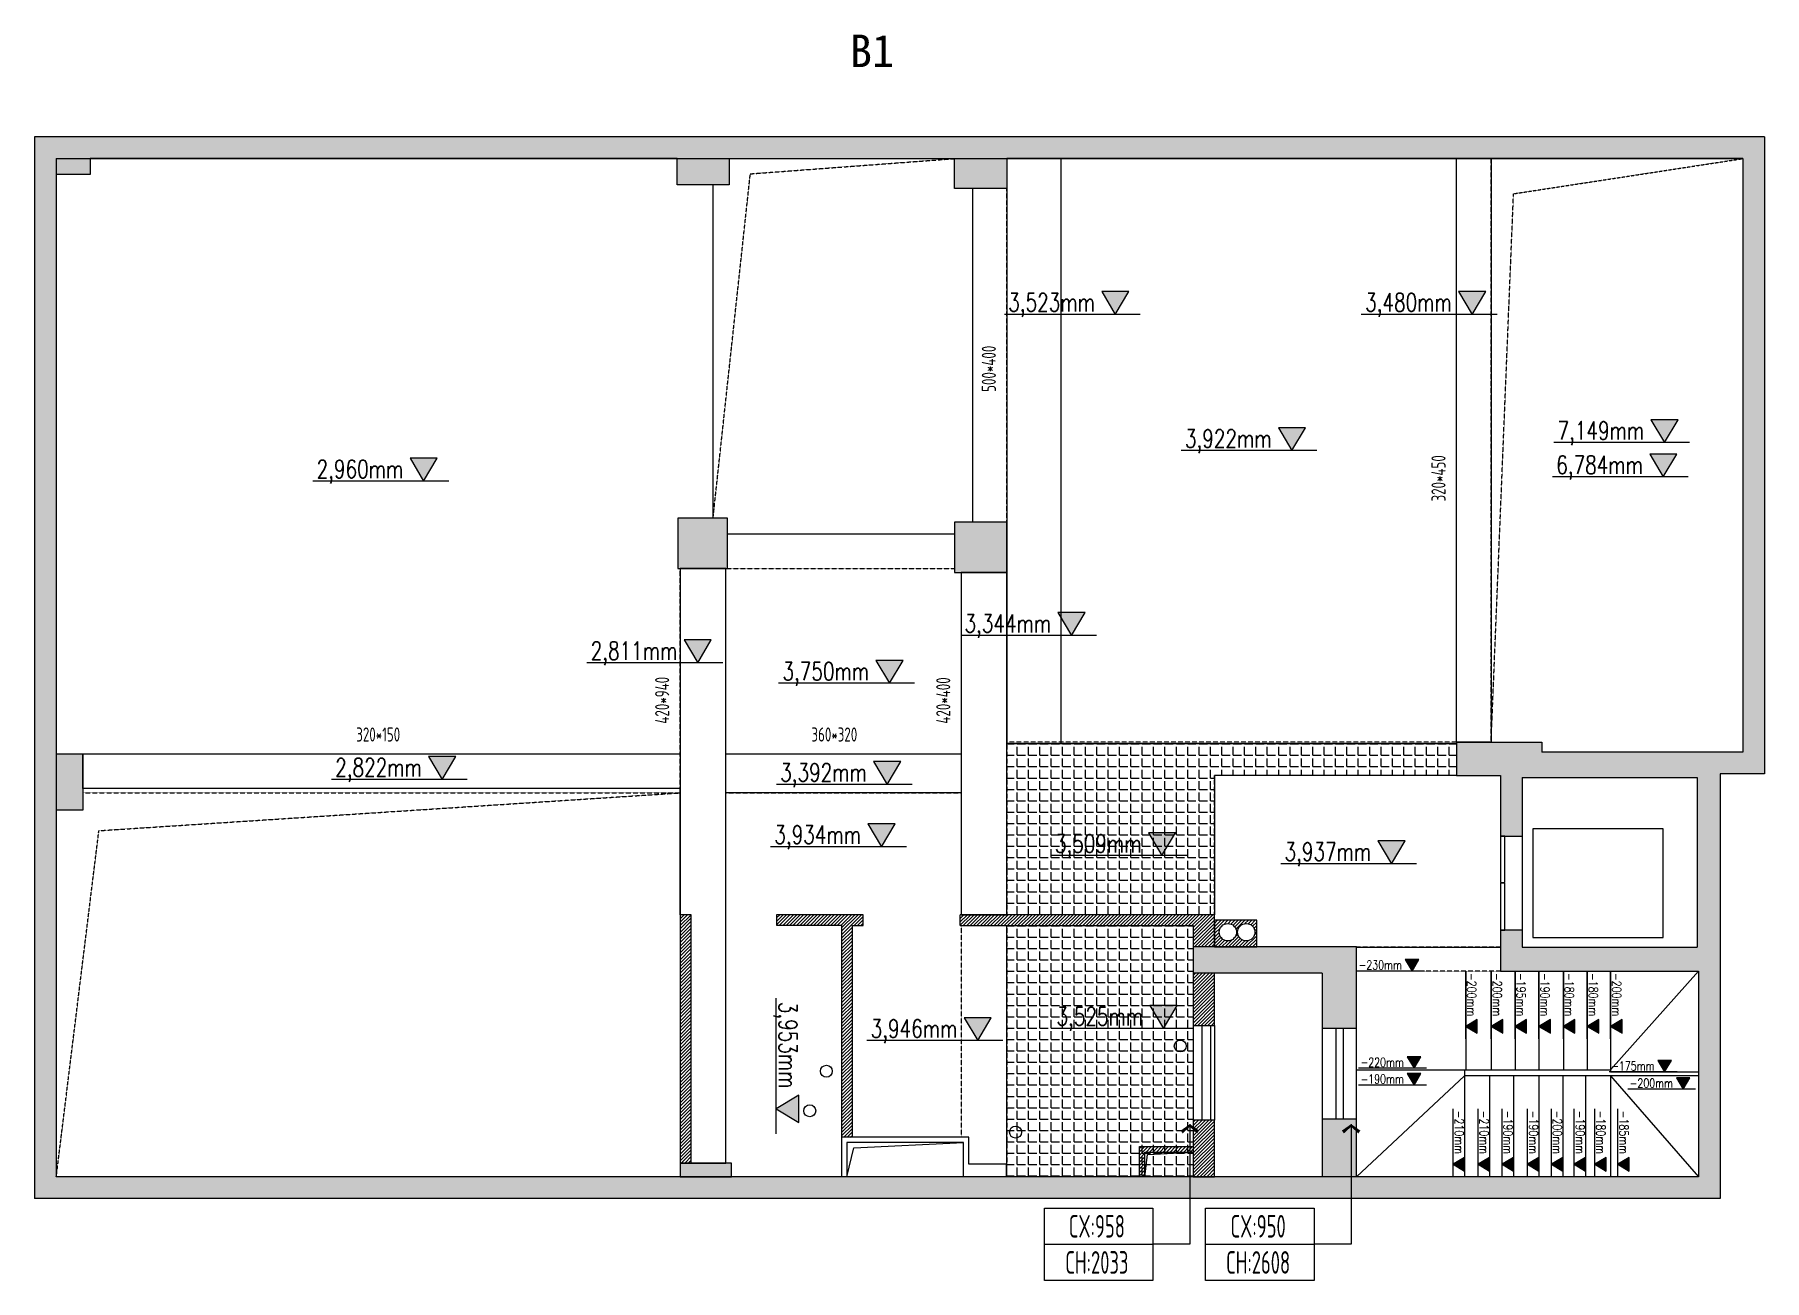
# Model space of a CAD drawing. Header units: millimetres. Extents: x -108767 to 78913, y -380878 to 1470.
# Drawn here: x -11044 to 4894, y -154563 to -143082 of the extents above; entities that cross this region are included whole.
import ezdxf
from ezdxf.enums import TextEntityAlignment as Align

# ---------------------------------------------------------------- set-up
doc = ezdxf.new("R2010")
doc.units = ezdxf.units.MM
doc.header["$LTSCALE"] = 10
doc.linetypes.add('DASH', pattern=[0.35, 0.25, -0.1])
doc.linetypes.add('DASHED', pattern=[0.75, 0.5, -0.25])
for name, color, linetype in [('000墙体', 4, 'Continuous'), ('001增减墙体', 147, 'Continuous'), ('3-New Window', 4, 'Continuous'), ('A-GRIDER', 4, 'DASH'), ('DOOR', 60, 'Continuous'), ('EL-DIM', 50, 'Continuous'), ('FF-TEXT', 50, 'Continuous'), ('NW-01-wall(原有墙体)', 255, 'Continuous'), ('NW-01梁', 4, 'Continuous'), ('wipess', 8, 'Continuous')]:
    doc.layers.add(name, color=color, linetype=linetype)
doc.styles.add('BEN_DIM', font='archs.shx', dxfattribs={"width": 0.7})
doc.styles.add('HZ', font='', dxfattribs={"width": 0.8})
doc.styles.add('romans', font='romans.shx', dxfattribs={"width": 0.85})
doc.styles.get("Standard").update_dxf_attribs({"font": ''})
doc.styles.add('TSSD_REIN', font='tssdeng.shx', dxfattribs={"width": 0.7, "bigfont": 'hztxt.shx'})
doc.styles.get('HZ').set_extended_font_data('SimSun')
doc.styles.get('Standard').set_extended_font_data('SimSun')
doc.dimstyles.new('BEN_DIM_1', dxfattribs={"dimtxt": 100, "dimasz": 1, "dimexe": 2, "dimexo": 1.5, "dimgap": 0.6, "dimtad": 1, "dimdec": 0, "dimzin": 12, "dimdsep": 46, "dimtxsty": 'BEN_DIM', "dimblk": 'ben-jiantou', "dimcen": 0.125, "dimclrd": 44, "dimclre": 44, "dimclrt": 50, "dimadec": 0, "dimazin": 0, "dimtfac": 1, "dimtdec": 0, "dimtix": 1, "dimtmove": 2, "dimatfit": 3, "dimldrblk": 'BEN-YINXIAN1', "dimfxl": 5, "dimfxlon": 1, "dimtvp": 1, "dimtolj": 1, "dimtzin": 0, "dimarcsym": 0})
pattern_1 = [(45, (-70270.71, -180008.131), (-15.715448, 15.715448), [])]
pattern_2 = [(0, (0, 0), (0, 104.775), [76.2, -28.575]), (90, (0, 0), (-104.775, 6e-15), [76.2, -28.575])]

msp = doc.modelspace()

# ---------------------------------------------------------------- texts
at = {"color": 50, "linetype": 'ByBlock', "style": 'BEN_DIM', "width": 0.7}
for tag, p in [('CX:958', (-1256.3, -154230.6)), ('CX:950', (229.4, -154230.6)), ('CH:2033', (-1256.3, -154563.9)), ('CH:2608', (229.4, -154563.9))]:
    msp.add_attdef(tag, text='A', height=208.3, dxfattribs=at).set_placement(p, align=Align.BOTTOM_CENTER)
at = {"layer": '3-New Window', "color": 30, "insert": (-3532.4, -143081.8), "char_height": 300, "attachment_point": 1}
msp.add_mtext_dynamic_manual_height_columns('{\\C0;B1}', width=6623.175, gutter_width=12.5, heights=[0], dxfattribs=at)
at = {"layer": 'NW-01梁', "color": 251, "style": 'TSSD_REIN', "width": 0.7}
for s, p in [('500*400', (-2186.5, -146374.4)), ('320*450', (1956.5, -147384.7)), ('420*940', (-5196.5, -149432.2)), ('420*400', (-2606.5, -149432.2))]:
    msp.add_text(s, height=130, rotation=90, dxfattribs=at).set_placement(p)
for s, p in [('320*150', (-8080.1, -149597)), ('360*320', (-3886.1, -149597))]:
    msp.add_text(s, height=130, dxfattribs=at).set_placement(p)

# ---------------------------------------------------------------- blocks, each defined once
blk = doc.blocks.new('Elevation')
blk.add_hatch(color=256).paths.add_polyline_path([(4.17, 2.47), (2.7, 0), (1.23, 2.47)])
blk.add_line((0, 0), (14.67, 0))
blk.add_lwpolyline([(4.17, 2.47), (2.7, 0), (1.23, 2.47)], close=True)
at = {"style": 'HZ', "width": 0.47627}
blk.add_attdef('ELEV', text='', height=2.5, dxfattribs=at).set_placement((4.89, 0.32), (14.26, 0.32), align=Align.FIT)
blk = doc.blocks.new('ben-jiantou')
at = {"color": 0, "linetype": 'ByBlock'}
for p, q in [((0, 0), (-1.09, 0)), ((1.09, 0), (0, 0))]:
    blk.add_line(p, q, dxfattribs=at)
at = {"color": 0, "linetype": 'Continuous', "const_width": 0.608}
blk.add_lwpolyline([(0.61, 0.61), (-0.61, -0.61)], dxfattribs=at)
blk = doc.blocks.new('BEN-YINXIAN1')
at = {"color": 50, "linetype": 'ByBlock'}
blk.add_line((0, 0), (-2, 0), dxfattribs=at)
for points in [[(-1.72, 1.34), (-1.19, 1.7), (-0.48, 0), (0, 0)], [(-1.72, -1.34), (-1.19, -1.7), (-0.48, 0), (0, 0)]]:
    blk.add_solid(points, dxfattribs=at)

# ---------------------------------------------------------------- hatches: boundary and pattern name
at = {"layer": '000墙体'}
h = msp.add_hatch(color=252, dxfattribs=at)
h.dxf.hatch_style = 1
h.paths.add_polyline_path([(-10532.6, -144224.8), (-10843.6, -144224.8), (-10843.6, -144371.8), (-10532.6, -144371.8)])
at = {"layer": '001增减墙体', "ltscale": 10}
h = msp.add_hatch(dxfattribs=at)
h.set_pattern_fill('ANSI31', color=251, scale=7)
h.set_pattern_definition(pattern_1)
h.paths.add_polyline_path([(-4993.6, -151192.8), (-5095.6, -151192.8), (-5095.6, -153482.8), (-4993.6, -153482.8)])
h = msp.add_hatch(dxfattribs=at)
h.set_pattern_fill('ANSI31', color=251, scale=7)
h.set_pattern_definition(pattern_1)
h.paths.add_polyline_path([(-3408.6, -151192.8), (-4208.6, -151192.8), (-4208.6, -151287.8), (-3608.6, -151287.8), (-3608.6, -153242.8), (-3508.6, -153242.8), (-3508.6, -151292.8), (-3408.6, -151292.8)])
h = msp.add_hatch(dxfattribs=at)
h.set_pattern_fill('ANSI31', color=251, scale=7)
h.set_pattern_definition(pattern_1)
h.paths.add_polyline_path([(-172.6, -151243.8), (-172.6, -151192.8), (-2514.6, -151192.8), (-2514.6, -151292.8), (-368.6, -151292.8), (-368.6, -151489.8), (-172.6, -151489.8)])
h = msp.add_hatch(dxfattribs=at)
h.set_pattern_fill('ANSI31', color=251, scale=7)
h.set_pattern_definition(pattern_1)
h.paths.add_polyline_path([(217.4, -151243.8), (-172.6, -151243.8), (-172.6, -151489.8), (217.4, -151489.8)])
h.paths.add_polyline_path([(30.6, -151353.8, -1), (-129.4, -151353.8, -1)], flags=16)
h.paths.add_polyline_path([(200.5, -151353.8, -1), (40.5, -151353.8, -1)], flags=16)
h = msp.add_hatch(dxfattribs=at)
h.set_pattern_fill('ANSI31', color=251, scale=7)
h.set_pattern_definition(pattern_1)
h.paths.add_polyline_path([(-172.6, -151731.8), (-368.6, -151731.8), (-368.6, -152212.8), (-172.6, -152212.8)])
h = msp.add_hatch(dxfattribs=at)
h.set_pattern_fill('ANSI31', color=251, scale=7)
h.set_pattern_definition(pattern_1)
h.paths.add_polyline_path([(-368.6, -153607.8), (-172.6, -153607.8), (-172.6, -153084.8), (-368.6, -153084.8)])
h = msp.add_hatch(dxfattribs=at)
h.set_pattern_fill('ANSI31', color=251, scale=7)
h.set_pattern_definition(pattern_1)
h.paths.add_polyline_path([(-368.6, -153329.8), (-863.6, -153329.8), (-863.6, -153607.8), (-813.6, -153607.8), (-813.6, -153379.8), (-368.6, -153379.8)])
at = {"layer": 'NW-01梁'}
h = msp.add_hatch(dxfattribs=at)
h.set_pattern_fill('ANGLE', color=250, scale=15)
h.set_pattern_definition(pattern_2)
h.paths.add_polyline_path([(-2085.6, -149615.8), (2057.4, -149615.8), (2057.4, -149909.8), (-172.6, -149909.8), (-172.6, -151192.8), (-2085.6, -151192.8)])
h = msp.add_hatch(dxfattribs=at)
h.set_pattern_fill('ANGLE', color=250, scale=15)
h.set_pattern_definition(pattern_2)
h.paths.add_polyline_path([(-2085.6, -151292.8), (-368.6, -151292.8), (-368.6, -153607.8), (-2085.6, -153607.8)])
at = {"layer": 'wipess'}
h = msp.add_hatch(color=252, dxfattribs=at)
h.dxf.hatch_style = 1
h.paths.add_polyline_path([(-11043.6, -144024.8), (4894.4, -144024.8), (4894.4, -149893.8), (4487.4, -149893.8), (4487.4, -153807.8), (-11043.6, -153807.8)])
h.paths.add_polyline_path([(-10843.6, -144224.8), (-10843.6, -153607.8), (4287.4, -153607.8), (4287.4, -151711.8), (2461.4, -151711.8), (2461.4, -151334.8), (2661.4, -151334.8), (2661.4, -151491.8), (4274.4, -151491.8), (4274.4, -149928.8), (2661.4, -149928.8), (2661.4, -150468.8), (2461.4, -150468.8), (2461.4, -149909.8), (2057.4, -149909.8), (2057.4, -149603.8), (2843.4, -149603.8), (2843.4, -149693.8), (4694.4, -149693.8), (4694.4, -144224.8)], flags=16)
h = msp.add_hatch(color=252, dxfattribs=at)
h.dxf.hatch_style = 1
h.paths.add_polyline_path([(-4644.6, -144224.8), (-5124.6, -144224.8), (-5124.6, -144467.8), (-4644.6, -144467.8)])
h = msp.add_hatch(color=252, dxfattribs=at)
h.dxf.hatch_style = 1
h.paths.add_polyline_path([(-2085.6, -144224.8), (-2568.6, -144224.8), (-2568.6, -144499.8), (-2085.6, -144499.8)])
h = msp.add_hatch(color=252, dxfattribs=at)
h.dxf.hatch_style = 1
h.paths.add_polyline_path([(-4659.6, -147539.8), (-5115.6, -147539.8), (-5115.6, -148002.8), (-4659.6, -148002.8)])
h = msp.add_hatch(color=252, dxfattribs=at)
h.dxf.hatch_style = 1
h.paths.add_polyline_path([(-2085.6, -147575.8), (-2568.6, -147575.8), (-2568.6, -148038.8), (-2085.6, -148038.8)])
h = msp.add_hatch(color=252, dxfattribs=at)
h.dxf.hatch_style = 1
h.paths.add_polyline_path([(-10598.6, -149709.8), (-10843.6, -149709.8), (-10843.6, -150229.8), (-10598.6, -150229.8)])
h = msp.add_hatch(color=252, dxfattribs=at)
h.dxf.hatch_style = 1
h.paths.add_polyline_path([(1137.4, -151489.8), (-368.6, -151489.8), (-368.6, -151731.8), (-172.6, -151731.8), (819.4, -151731.8), (819.4, -152241.8), (1137.4, -152241.8)])
h = msp.add_hatch(color=252, dxfattribs=at)
h.dxf.hatch_style = 1
h.paths.add_polyline_path([(1137.4, -153077.8), (819.4, -153077.8), (819.4, -153607.8), (1137.4, -153607.8)])
h = msp.add_hatch(color=252, dxfattribs=at)
h.dxf.hatch_style = 1
h.paths.add_polyline_path([(-4623.6, -153482.8), (-5095.6, -153482.8), (-5095.6, -153607.8), (-4623.6, -153607.8)])

# ---------------------------------------------------------------- linework, layer by layer
at = {"color": 150, "linetype": 'ByBlock'}
for points in [[(-1739.8, -153896.3), (-739.8, -153896.3), (-739.8, -154563), (-1739.8, -154563)], [(-254.2, -153896.3), (745.8, -153896.3), (745.8, -154563), (-254.2, -154563)]]:
    msp.add_lwpolyline(points, close=True, dxfattribs=at)
at = {"layer": '001增减墙体'}
for p, q in [((-4993.6, -151192.8), (-5095.6, -151192.8)), ((-5095.6, -151192.8), (-5095.6, -153607.8)), ((-4993.6, -153482.8), (-4993.6, -151192.8)), ((-3408.6, -151192.8), (-4208.6, -151192.8)), ((-4208.6, -151192.8), (-4208.6, -151287.8)), ((-3408.6, -151292.8), (-3408.6, -151192.8)), ((-172.6, -151192.8), (-2514.6, -151192.8)), ((-2514.6, -151292.8), (-2514.6, -151192.8)), ((-172.6, -151489.8), (-172.6, -151192.8)), ((-4208.6, -151287.8), (-3608.6, -151287.8)), ((-3608.6, -151287.8), (-3608.6, -153607.8)), ((-3508.6, -153242.8), (-3508.6, -151292.8)), ((-3508.6, -151292.8), (-3408.6, -151292.8)), ((-2514.6, -151292.8), (-368.6, -151292.8)), ((-368.6, -151292.8), (-368.6, -151489.8)), ((-368.6, -152212.8), (-368.6, -153084.8)), ((-288.6, -152212.8), (-288.6, -153084.8)), ((-208.6, -152212.8), (-208.6, -153084.8)), ((-172.6, -152212.8), (-172.6, -153084.8))]:
    msp.add_line(p, q, dxfattribs=at)
for points in [[(-172.6, -151489.8), (217.4, -151489.8), (217.4, -151243.8), (-172.6, -151243.8)], [(-172.6, -151731.8), (-368.6, -151731.8), (-368.6, -152212.8), (-172.6, -152212.8)], [(-368.6, -153607.8), (-172.6, -153607.8), (-172.6, -153084.8), (-368.6, -153084.8)], [(-863.6, -153329.8), (-368.6, -153329.8), (-368.6, -153607.8), (-863.6, -153607.8)], [(-813.6, -153379.8), (-368.6, -153379.8), (-368.6, -153607.8), (-813.6, -153607.8)]]:
    msp.add_lwpolyline(points, close=True, dxfattribs=at)
for centre in [(-49.4, -151353.8), (120.5, -151353.8)]:
    msp.add_circle(centre, 80, dxfattribs=at)
at = {"layer": 'DOOR'}
for points in [[(3961.4, -151403.3), (3961.4, -150400.3), (2761.4, -150400.3), (2761.4, -151403.3)], [(2461.4, -150896.8), (2501.4, -150896.8), (2501.4, -150468.8), (2461.4, -150468.8)], [(2461.4, -151334.8), (2501.4, -151334.8), (2501.4, -150901.8), (2461.4, -150901.8)]]:
    msp.add_lwpolyline(points, close=True, dxfattribs=at)
at = {"layer": 'FF-TEXT', "color": 252, "linetype": 'DASHED', "ltscale": 0.2}
for p, q in [((-1585.6, -149603.8), (-1585.6, -144224.8)), ((2057.4, -149603.8), (2057.4, -144224.8)), ((2376.4, -149603.8), (2376.4, -144223.8)), ((-2085.6, -147575.8), (-2085.6, -144499.8)), ((-5095.6, -151192.8), (-5095.6, -148002.8)), ((-4675.6, -153482.8), (-4675.6, -148002.8)), ((-4659.6, -148002.8), (-2568.6, -148002.8)), ((-2505.6, -148038.8), (-2505.6, -151192.8)), ((-2085.6, -148038.8), (-2085.6, -151192.8)), ((2057.4, -149603.8), (-2085.6, -149603.8)), ((-10598.6, -149709.8), (-5095.6, -149709.8)), ((-4675.6, -149709.8), (-2505.6, -149709.8)), ((-172.6, -151192.8), (-172.6, -149909.8)), ((2057.4, -149909.8), (-172.6, -149909.8)), ((-10598.6, -150069.8), (-5095.6, -150069.8)), ((-4675.6, -150069.8), (-2505.6, -150069.8)), ((-2505.6, -151292.8), (-2505.6, -153242.8)), ((-2085.6, -151292.8), (-2085.6, -153492.8)), ((1137.4, -151489.8), (2461.4, -151489.8)), ((2461.4, -151711.8), (1137.4, -151711.8))]:
    msp.add_line(p, q, dxfattribs=at)
for points in [[(-4792.6, -147539.8), (-4449.1, -144365), (-2568.6, -144224.8)], [(2376.4, -149603.8), (2582.9, -144548.8), (4694.4, -144224.8)], [(-10843.6, -153607.8), (-10451.2, -150418.4), (-5095.6, -150069.8)]]:
    msp.add_lwpolyline(points, dxfattribs=at)
at = {"layer": 'NW-01-wall(原有墙体)'}
for p, q in [((4894.4, -144024.8), (-11043.6, -144024.8)), ((-11043.6, -144024.8), (-11043.6, -153807.8)), ((4894.4, -144024.8), (4894.4, -149893.8)), ((-10843.6, -144224.8), (4694.4, -144224.8)), ((-10843.6, -144224.8), (-10843.6, -153607.8)), ((-5124.6, -144224.8), (-10532.6, -144224.8)), ((-10532.6, -144224.8), (-10532.6, -144371.8)), ((-5124.6, -144467.8), (-5124.6, -144224.8)), ((-4644.6, -144224.8), (-4644.6, -144467.8)), ((-2568.6, -144499.8), (-2568.6, -144224.8)), ((4694.4, -144224.8), (-2085.6, -144224.8)), ((-2085.6, -144224.8), (-2085.6, -144499.8)), ((4694.4, -144224.8), (4694.4, -149693.8)), ((-10532.6, -144371.8), (-10843.6, -144371.8)), ((-10843.6, -144371.8), (-10843.6, -149709.8)), ((-4644.6, -144467.8), (-5124.6, -144467.8)), ((-4792.6, -147539.8), (-4792.6, -144467.8)), ((-2085.6, -144499.8), (-2568.6, -144499.8)), ((-2402.6, -144499.8), (-2402.6, -147575.8)), ((-2568.6, -147684.8), (-4659.6, -147684.8)), ((2057.4, -149603.8), (2843.4, -149603.8)), ((2057.4, -149603.8), (2057.4, -149909.8)), ((2843.4, -149603.8), (2843.4, -149693.8)), ((-10843.6, -149709.8), (-10598.6, -149709.8)), ((-10598.6, -149709.8), (-10598.6, -150229.8)), ((4694.4, -149693.8), (2843.4, -149693.8)), ((2057.4, -149909.8), (2461.4, -149909.8)), ((2461.4, -149909.8), (2461.4, -150229.8)), ((2461.4, -149909.8), (2461.4, -150468.8)), ((2661.4, -149928.8), (4274.4, -149928.8)), ((2661.4, -149928.8), (2661.4, -151334.8)), ((4274.4, -149928.8), (4274.4, -151491.8)), ((4894.4, -149893.8), (4487.4, -149893.8)), ((4487.4, -149893.8), (4487.4, -153807.8)), ((-5095.6, -150029.8), (-10598.6, -150029.8)), ((-5095.6, -151192.8), (-5095.6, -150029.8)), ((-10598.6, -150229.8), (-10843.6, -150229.8)), ((2461.4, -150468.8), (2661.4, -150468.8)), ((2661.4, -150468.8), (2661.4, -151334.8)), ((2661.4, -151334.8), (2461.4, -151334.8)), ((2461.4, -151334.8), (2461.4, -151711.8)), ((2661.4, -151334.8), (2661.4, -151491.8)), ((1137.4, -151489.8), (-368.6, -151489.8)), ((-368.6, -151489.8), (-368.6, -151731.8)), ((1137.4, -153607.8), (1137.4, -151489.8)), ((1137.4, -151491.8), (2461.4, -151491.8)), ((2661.4, -151491.8), (4274.4, -151491.8)), ((2142.4, -151711.8), (2142.4, -152621.8)), ((2377.4, -151711.8), (2377.4, -152621.8)), ((2461.4, -151711.8), (4287.4, -151711.8)), ((2597.4, -151711.8), (2597.4, -152621.8)), ((2817.4, -151711.8), (2817.4, -152621.8)), ((3042.4, -151711.8), (3042.4, -152621.8)), ((3262.4, -151711.8), (3262.4, -152621.8)), ((3477.4, -151711.8), (3477.4, -152641.8)), ((3477.4, -152621.8), (4287.4, -151711.8)), ((4287.4, -151711.8), (4287.4, -153607.8)), ((819.4, -151731.8), (-172.6, -151731.8)), ((819.4, -151731.8), (819.4, -153606.8)), ((1137.4, -152241.8), (819.4, -152241.8)), ((947.4, -153077.8), (947.4, -152241.8)), ((1017.4, -153077.8), (1017.4, -152241.8)), ((1137.4, -152621.8), (3477.4, -152621.8)), ((1137.4, -153607.8), (2132.4, -152677.8)), ((2132.4, -152621.8), (2132.4, -153607.8)), ((4287.4, -152677.8), (2132.4, -152677.8)), ((2362.4, -152677.8), (2362.4, -153607.8)), ((2582.4, -152677.8), (2582.4, -153607.8)), ((2817.4, -152677.8), (2817.4, -153607.8)), ((3037.4, -152677.8), (3037.4, -153607.8)), ((3247.4, -152677.8), (3247.4, -153607.8)), ((3477.4, -152641.8), (4287.4, -152641.8)), ((3477.4, -152677.8), (3477.4, -153607.8)), ((3477.4, -152677.8), (4287.4, -153607.8)), ((1137.4, -153077.8), (819.4, -153077.8)), ((-2435.6, -153242.8), (-3608.6, -153242.8)), ((-2485.6, -153292.8), (-3558.6, -153292.8)), ((-3558.6, -153292.8), (-3558.6, -153607.8)), ((-2485.6, -153607.8), (-2485.6, -153292.8)), ((-2435.6, -153492.8), (-2435.6, -153242.8)), ((4287.4, -153607.8), (-10843.6, -153607.8)), ((-2089.6, -153492.8), (-2435.6, -153492.8)), ((-2089.6, -153607.8), (-2089.6, -153492.8)), ((4487.4, -153807.8), (-11043.6, -153807.8))]:
    msp.add_line(p, q, dxfattribs=at)
at = {"layer": 'NW-01-wall(原有墙体)', "linetype": 'ByBlock'}
for p, q in [((-1739.8, -154229.7), (-739.8, -154229.7)), ((-254.2, -154229.7), (745.8, -154229.7))]:
    msp.add_line(p, q, dxfattribs=at)
at = {"layer": 'NW-01-wall(原有墙体)'}
for points in [[(-4659.6, -147539.8), (-5115.6, -147539.8), (-5115.6, -148002.8), (-4659.6, -148002.8)], [(-2085.6, -147575.8), (-2568.6, -147575.8), (-2568.6, -148038.8), (-2085.6, -148038.8)], [(-5095.6, -153607.8), (-4623.6, -153607.8), (-4623.6, -153482.8), (-5095.6, -153482.8)]]:
    msp.add_lwpolyline(points, close=True, dxfattribs=at)
at = {"layer": 'NW-01梁'}
for points in [[(-1585.6, -144224.8), (-2085.6, -144224.8), (-2085.6, -149615.8), (-1585.6, -149615.8)], [(2057.4, -144224.8), (2376.4, -144224.8), (2376.4, -149603.8), (2057.4, -149603.8)], [(-4675.6, -148002.8), (-5095.6, -148002.8), (-5095.6, -153482.8), (-4675.6, -153482.8)], [(-2085.6, -148038.8), (-2505.6, -148038.8), (-2505.6, -151192.8), (-2085.6, -151192.8)], [(-2085.6, -149615.8), (2057.4, -149615.8), (2057.4, -149909.8), (-172.6, -149909.8), (-172.6, -151192.8), (-2085.6, -151192.8)], [(-10598.6, -149709.8), (-5095.6, -149709.8), (-5095.6, -150029.8), (-10598.6, -150029.8)], [(-4675.6, -149709.8), (-2505.6, -149709.8), (-2505.6, -150069.8), (-4675.6, -150069.8)], [(-2085.6, -151292.8), (-368.6, -151292.8), (-368.6, -153607.8), (-2085.6, -153607.8)]]:
    msp.add_lwpolyline(points, close=True, dxfattribs=at)
at = {"layer": 'wipess', "color": 252}
for points in [[(-3558.6, -153607.8), (-3496.1, -153342.1), (-2485.6, -153292.8)], [(-813.6, -153607.8), (-790.8, -153401.8), (-368.6, -153379.8)]]:
    msp.add_lwpolyline(points, dxfattribs=at)
for centre in [(-488.6, -152402.8), (-3748.6, -152634.8), (-3901.6, -152999.8), (-2005.6, -153196.8)]:
    msp.add_circle(centre, 55, dxfattribs=at)

# ---------------------------------------------------------------- block references
at = {"layer": 'EL-DIM'}
ref = msp.add_blockref('Elevation', (2142.4, -152337.9), dxfattribs=dict(at, xscale=-42.66666666664079, yscale=42.66666666664079, zscale=42.66666666664079, rotation=270))
ref.add_attrib('ELEV', '-200mm', dxfattribs={"layer": '0', "height": 83.33, "rotation": 270, "style": 'romans', "width": 0.709159}).set_placement((2156.1, -151729.6, 0), (2156.1, -152129.2, 0), align=Align.FIT)
ref = msp.add_blockref('Elevation', (2377.4, -152337.9), dxfattribs=dict(at, xscale=-42.66666666664079, yscale=42.66666666664079, zscale=42.66666666664079, rotation=270))
ref.add_attrib('ELEV', '-200mm', dxfattribs={"layer": '0', "height": 83.33, "rotation": 270, "style": 'romans', "width": 0.709159}).set_placement((2391.1, -151729.6, 0), (2391.1, -152129.2, 0), align=Align.FIT)
ref = msp.add_blockref('Elevation', (2597.4, -152337.9), dxfattribs=dict(at, xscale=-42.66666666664079, yscale=42.66666666664079, zscale=42.66666666664079, rotation=270))
ref.add_attrib('ELEV', '-195mm', dxfattribs={"layer": '0', "height": 83.33, "rotation": 270, "style": 'romans', "width": 0.709159}).set_placement((2611.1, -151729.6, 0), (2611.1, -152129.2, 0), align=Align.FIT)
ref = msp.add_blockref('Elevation', (2817.4, -152337.9), dxfattribs=dict(at, xscale=-42.66666666664079, yscale=42.66666666664079, zscale=42.66666666664079, rotation=270))
ref.add_attrib('ELEV', '-190mm', dxfattribs={"layer": '0', "height": 83.33, "rotation": 270, "style": 'romans', "width": 0.709159}).set_placement((2831.1, -151729.6, 0), (2831.1, -152129.2, 0), align=Align.FIT)
ref = msp.add_blockref('Elevation', (3042.4, -152337.9), dxfattribs=dict(at, xscale=-42.66666666664079, yscale=42.66666666664079, zscale=42.66666666664079, rotation=270))
ref.add_attrib('ELEV', '-180mm', dxfattribs={"layer": '0', "height": 83.33, "rotation": 270, "style": 'romans', "width": 0.709159}).set_placement((3056.1, -151729.6, 0), (3056.1, -152129.2, 0), align=Align.FIT)
ref = msp.add_blockref('Elevation', (3262.4, -152337.9), dxfattribs=dict(at, xscale=-42.66666666664079, yscale=42.66666666664079, zscale=42.66666666664079, rotation=270))
ref.add_attrib('ELEV', '-180mm', dxfattribs={"layer": '0', "height": 83.33, "rotation": 270, "style": 'romans', "width": 0.709159}).set_placement((3276.1, -151729.6, 0), (3276.1, -152129.2, 0), align=Align.FIT)
ref = msp.add_blockref('Elevation', (3477.4, -152337.9), dxfattribs=dict(at, xscale=-42.66666666664079, yscale=42.66666666664079, zscale=42.66666666664079, rotation=270))
ref.add_attrib('ELEV', '-200mm', dxfattribs={"layer": '0', "height": 83.33, "rotation": 270, "style": 'romans', "width": 0.709159}).set_placement((3491.1, -151729.6, 0), (3491.1, -152129.2, 0), align=Align.FIT)
ref = msp.add_blockref('Elevation', (1781.2, -152608, 0), dxfattribs=dict(at, xscale=-42.66666666664079, yscale=42.66666666664079, zscale=42.66666666664079))
ref.add_attrib('ELEV', '-220mm', dxfattribs={"layer": '0', "height": 83.33, "style": 'romans', "width": 0.709159}).set_placement((1172.8, -152594.3, 0), (1572.5, -152594.3, 0), align=Align.FIT)
ref = msp.add_blockref('Elevation', (1781.2, -152762.6, 0), dxfattribs=dict(at, xscale=-42.66666666664079, yscale=42.66666666664079, zscale=42.66666666664079))
ref.add_attrib('ELEV', '-190mm', dxfattribs={"layer": '0', "height": 83.33, "style": 'romans', "width": 0.709159}).set_placement((1172.8, -152748.8, 0), (1572.5, -152748.8, 0), align=Align.FIT)
ref = msp.add_blockref('Elevation', (4090.6, -152641.8), dxfattribs=dict(at, xscale=-42.66666666664079, yscale=42.66666666664079, zscale=42.66666666664079))
ref.add_attrib('ELEV', '-175mm', dxfattribs={"layer": '0', "height": 83.33, "style": 'romans', "width": 0.709159}).set_placement((3482.3, -152628, 0), (3881.9, -152628, 0), align=Align.FIT)
ref = msp.add_blockref('Elevation', (4260.9, -152800.3), dxfattribs=dict(at, xscale=-42.66666666664079, yscale=42.66666666664079, zscale=42.66666666664079))
ref.add_attrib('ELEV', '-200mm', dxfattribs={"layer": '0', "height": 83.33, "style": 'romans', "width": 0.709159}).set_placement((3652.6, -152786.5, 0), (4052.2, -152786.5, 0), align=Align.FIT)
ref = msp.add_blockref('Elevation', (2026.8, -153607.8), dxfattribs=dict(at, xscale=-42.66666666664079, yscale=42.66666666664079, zscale=42.66666666664079, rotation=270))
ref.add_attrib('ELEV', '-210mm', dxfattribs={"layer": '0', "height": 83.33, "rotation": 270, "style": 'romans', "width": 0.709159}).set_placement((2040.6, -152999.5, 0), (2040.6, -153399.1, 0), align=Align.FIT)
ref = msp.add_blockref('Elevation', (2256.8, -153607.8), dxfattribs=dict(at, xscale=-42.66666666664079, yscale=42.66666666664079, zscale=42.66666666664079, rotation=270))
ref.add_attrib('ELEV', '-210mm', dxfattribs={"layer": '0', "height": 83.33, "rotation": 270, "style": 'romans', "width": 0.709159}).set_placement((2270.6, -152999.5, 0), (2270.6, -153399.1, 0), align=Align.FIT)
ref = msp.add_blockref('Elevation', (2476.8, -153607.8), dxfattribs=dict(at, xscale=-42.66666666664079, yscale=42.66666666664079, zscale=42.66666666664079, rotation=270))
ref.add_attrib('ELEV', '-190mm', dxfattribs={"layer": '0', "height": 83.33, "rotation": 270, "style": 'romans', "width": 0.709159}).set_placement((2490.6, -152999.5, 0), (2490.6, -153399.1, 0), align=Align.FIT)
ref = msp.add_blockref('Elevation', (2711.8, -153607.8), dxfattribs=dict(at, xscale=-42.66666666664079, yscale=42.66666666664079, zscale=42.66666666664079, rotation=270))
ref.add_attrib('ELEV', '-190mm', dxfattribs={"layer": '0', "height": 83.33, "rotation": 270, "style": 'romans', "width": 0.709159}).set_placement((2725.6, -152999.5, 0), (2725.6, -153399.1, 0), align=Align.FIT)
ref = msp.add_blockref('Elevation', (2931.8, -153607.8), dxfattribs=dict(at, xscale=-42.66666666664079, yscale=42.66666666664079, zscale=42.66666666664079, rotation=270))
ref.add_attrib('ELEV', '-200mm', dxfattribs={"layer": '0', "height": 83.33, "rotation": 270, "style": 'romans', "width": 0.709159}).set_placement((2945.6, -152999.5, 0), (2945.6, -153399.1, 0), align=Align.FIT)
ref = msp.add_blockref('Elevation', (3141.8, -153607.8), dxfattribs=dict(at, xscale=-42.66666666664079, yscale=42.66666666664079, zscale=42.66666666664079, rotation=270))
ref.add_attrib('ELEV', '-190mm', dxfattribs={"layer": '0', "height": 83.33, "rotation": 270, "style": 'romans', "width": 0.709159}).set_placement((3155.6, -152999.5, 0), (3155.6, -153399.1, 0), align=Align.FIT)
ref = msp.add_blockref('Elevation', (3331.9, -153607.8), dxfattribs=dict(at, xscale=-42.66666666664079, yscale=42.66666666664079, zscale=42.66666666664079, rotation=270))
ref.add_attrib('ELEV', '-180mm', dxfattribs={"layer": '0', "height": 83.33, "rotation": 270, "style": 'romans', "width": 0.709159}).set_placement((3345.6, -152999.5, 0), (3345.6, -153399.1, 0), align=Align.FIT)
ref = msp.add_blockref('Elevation', (3544.4, -153607.8), dxfattribs=dict(at, xscale=-42.66666666664079, yscale=42.66666666664079, zscale=42.66666666664079, rotation=270))
ref.add_attrib('ELEV', '-185mm', dxfattribs={"layer": '0', "height": 83.33, "rotation": 270, "style": 'romans', "width": 0.709159}).set_placement((3558.2, -152999.5, 0), (3558.2, -153399.1, 0), align=Align.FIT)
at = {"layer": 'FF-TEXT'}
ref = msp.add_blockref('Elevation', (-856, -145660.2), dxfattribs=dict(at, xscale=-85.33333333328159, yscale=85.33333333328159, zscale=85.33333333328159))
ref.add_attrib('ELEV', '3,523mm', dxfattribs={"layer": '0', "height": 166.67, "style": 'romans', "width": 0.68973}).set_placement((-2072.6, -145632.6, 0), (-1273.4, -145632.6, 0), align=Align.FIT)
ref = msp.add_blockref('Elevation', (2432.1, -145660.2), dxfattribs=dict(at, xscale=-85.33333333328159, yscale=85.33333333328159, zscale=85.33333333328159))
ref.add_attrib('ELEV', '3,480mm', dxfattribs={"layer": '0', "height": 166.67, "style": 'romans', "width": 0.68973}).set_placement((1215.5, -145632.6, 0), (2014.7, -145632.6, 0), align=Align.FIT)
ref = msp.add_blockref('Elevation', (771.9, -146915.4), dxfattribs=dict(at, xscale=-85.33333333328159, yscale=85.33333333328159, zscale=85.33333333328159))
ref.add_attrib('ELEV', '3,922mm', dxfattribs={"layer": '0', "height": 166.67, "style": 'romans', "width": 0.68973}).set_placement((-444.7, -146887.8, 0), (354.5, -146887.8, 0), align=Align.FIT)
ref = msp.add_blockref('Elevation', (4205.1, -146841.6), dxfattribs=dict(at, xscale=-85.33333333328159, yscale=85.33333333328159, zscale=85.33333333328159))
ref.add_attrib('ELEV', '7,149mm', dxfattribs={"layer": '0', "height": 166.67, "style": 'romans', "width": 0.68973}).set_placement((2988.5, -146814, 0), (3787.7, -146814, 0), align=Align.FIT)
ref = msp.add_blockref('Elevation', (4193.2, -147157.9), dxfattribs=dict(at, xscale=-85.33333333328159, yscale=85.33333333328159, zscale=85.33333333328159))
ref.add_attrib('ELEV', '6,784mm', dxfattribs={"layer": '0', "height": 166.67, "style": 'romans', "width": 0.68973}).set_placement((2976.5, -147130.3, 0), (3775.7, -147130.3, 0), align=Align.FIT)
ref = msp.add_blockref('Elevation', (-7228.5, -147196.5), dxfattribs=dict(at, xscale=-85.33333333328159, yscale=85.33333333328159, zscale=85.33333333328159))
ref.add_attrib('ELEV', '2,960mm', dxfattribs={"layer": '0', "height": 166.67, "style": 'romans', "width": 0.68973}).set_placement((-8445.1, -147169, 0), (-7645.9, -147169, 0), align=Align.FIT)
ref = msp.add_blockref('Elevation', (-1259.1, -148618.8), dxfattribs=dict(at, xscale=-85.33333333328159, yscale=85.33333333328159, zscale=85.33333333328159))
ref.add_attrib('ELEV', '3,344mm', dxfattribs={"layer": '0', "height": 166.67, "style": 'romans', "width": 0.68973}).set_placement((-2475.7, -148591.3, 0), (-1676.5, -148591.3, 0), align=Align.FIT)
ref = msp.add_blockref('Elevation', (-4703.4, -148870.9), dxfattribs=dict(at, xscale=-85.33333333328159, yscale=85.33333333328159, zscale=85.33333333328159))
ref.add_attrib('ELEV', '2,811mm', dxfattribs={"layer": '0', "height": 166.67, "style": 'romans', "width": 0.68973}).set_placement((-5920, -148843.3, 0), (-5120.8, -148843.3, 0), align=Align.FIT)
ref = msp.add_blockref('Elevation', (-2936.3, -149059.8), dxfattribs=dict(at, xscale=-85.33333333328159, yscale=85.33333333328159, zscale=85.33333333328159))
ref.add_attrib('ELEV', '3,750mm', dxfattribs={"layer": '0', "height": 166.67, "style": 'romans', "width": 0.68973}).set_placement((-4152.9, -149032.2, 0), (-3353.7, -149032.2, 0), align=Align.FIT)
ref = msp.add_blockref('Elevation', (-7057.2, -149945.9), dxfattribs=dict(at, xscale=-85.33333333328159, yscale=85.33333333328159, zscale=85.33333333328159))
ref.add_attrib('ELEV', '2,822mm', dxfattribs={"layer": '0', "height": 166.67, "style": 'romans', "width": 0.68973}).set_placement((-8273.8, -149918.3, 0), (-7474.6, -149918.3, 0), align=Align.FIT)
ref = msp.add_blockref('Elevation', (-2957.2, -149992.9), dxfattribs=dict(at, xscale=-85.33333333328159, yscale=85.33333333328159, zscale=85.33333333328159))
ref.add_attrib('ELEV', '3,392mm', dxfattribs={"layer": '0', "height": 166.67, "style": 'romans', "width": 0.68973}).set_placement((-4173.8, -149965.4, 0), (-3374.6, -149965.4, 0), align=Align.FIT)
ref = msp.add_blockref('Elevation', (-3011.1, -150566.3), dxfattribs=dict(at, xscale=-85.33333333328159, yscale=85.33333333328159, zscale=85.33333333328159))
ref.add_attrib('ELEV', '3,934mm', dxfattribs={"layer": '0', "height": 166.67, "style": 'romans', "width": 0.68973}).set_placement((-4227.8, -150538.7, 0), (-3428.6, -150538.7, 0), align=Align.FIT)
ref = msp.add_blockref('Elevation', (-426, -150647.5), dxfattribs=dict(at, xscale=-85.33333333328159, yscale=85.33333333328159, zscale=85.33333333328159))
ref.add_attrib('ELEV', '3,509mm', dxfattribs={"layer": '0', "height": 166.67, "style": 'romans', "width": 0.68973}).set_placement((-1642.7, -150619.9, 0), (-843.5, -150619.9, 0), align=Align.FIT)
ref = msp.add_blockref('Elevation', (1689.7, -150723), dxfattribs=dict(at, xscale=-85.33333333328159, yscale=85.33333333328159, zscale=85.33333333328159))
ref.add_attrib('ELEV', '3,937mm', dxfattribs={"layer": '0', "height": 166.67, "style": 'romans', "width": 0.68973}).set_placement((473.1, -150695.4, 0), (1272.3, -150695.4, 0), align=Align.FIT)
at = {"layer": 'FF-TEXT', "color": 252, "linetype": 'DASHED', "ltscale": 0.2}
ref = msp.add_blockref('Elevation', (1763.4, -151711.8), dxfattribs=dict(at, xscale=-42.66666666664079, yscale=42.66666666664079, zscale=42.66666666664079))
ref.add_attrib('ELEV', '-230mm', dxfattribs={"layer": '0', "height": 83.33, "style": 'romans', "width": 0.709159}).set_placement((1155.1, -151698, 0), (1554.7, -151698, 0), align=Align.FIT)
at = {"layer": 'FF-TEXT'}
ref = msp.add_blockref('Elevation', (-4212.5, -153212.3, 0), dxfattribs=dict(at, xscale=-85.33333333328159, yscale=85.33333333328159, zscale=85.33333333328159, rotation=270))
ref.add_attrib('ELEV', '3,953mm', dxfattribs={"layer": '0', "height": 166.67, "rotation": 270, "style": 'romans', "width": 0.68973}).set_placement((-4184.9, -151995.7, 0), (-4184.9, -152794.9, 0), align=Align.FIT)
ref = msp.add_blockref('Elevation', (-411.4, -152240.4), dxfattribs=dict(at, xscale=-85.33333333328159, yscale=85.33333333328159, zscale=85.33333333328159))
ref.add_attrib('ELEV', '3,525mm', dxfattribs={"layer": '0', "height": 166.67, "style": 'romans', "width": 0.68973}).set_placement((-1628, -152212.9, 0), (-828.8, -152212.9, 0), align=Align.FIT)
ref = msp.add_blockref('Elevation', (-2123.8, -152352.6), dxfattribs=dict(at, xscale=-85.33333333328159, yscale=85.33333333328159, zscale=85.33333333328159))
ref.add_attrib('ELEV', '3,946mm', dxfattribs={"layer": '0', "height": 166.67, "style": 'romans', "width": 0.68973}).set_placement((-3340.4, -152325, 0), (-2541.2, -152325, 0), align=Align.FIT)

msp.set_redraw_order([(e.dxf.handle, doc.entitydb.next_handle()) for e in msp.query("TEXT MTEXT ATTDEF DIMENSION ARC_DIMENSION")])  # texts and dimensions are drawn at this point

# ---------------------------------------------------------------- leaders
at = {"layer": 'A-GRIDER', "linetype": 'ByBlock'}
for points in [[(-399.1, -153122.7), (-399.1, -154229.7), (-739.8, -154229.7)], [(1086.5, -153122.7), (1086.5, -154229.7), (745.8, -154229.7)]]:
    msp.add_leader(points, dimstyle='BEN_DIM_1', override={"dimasz": 50}, dxfattribs=at)

doc.saveas('drawing.dxf')
